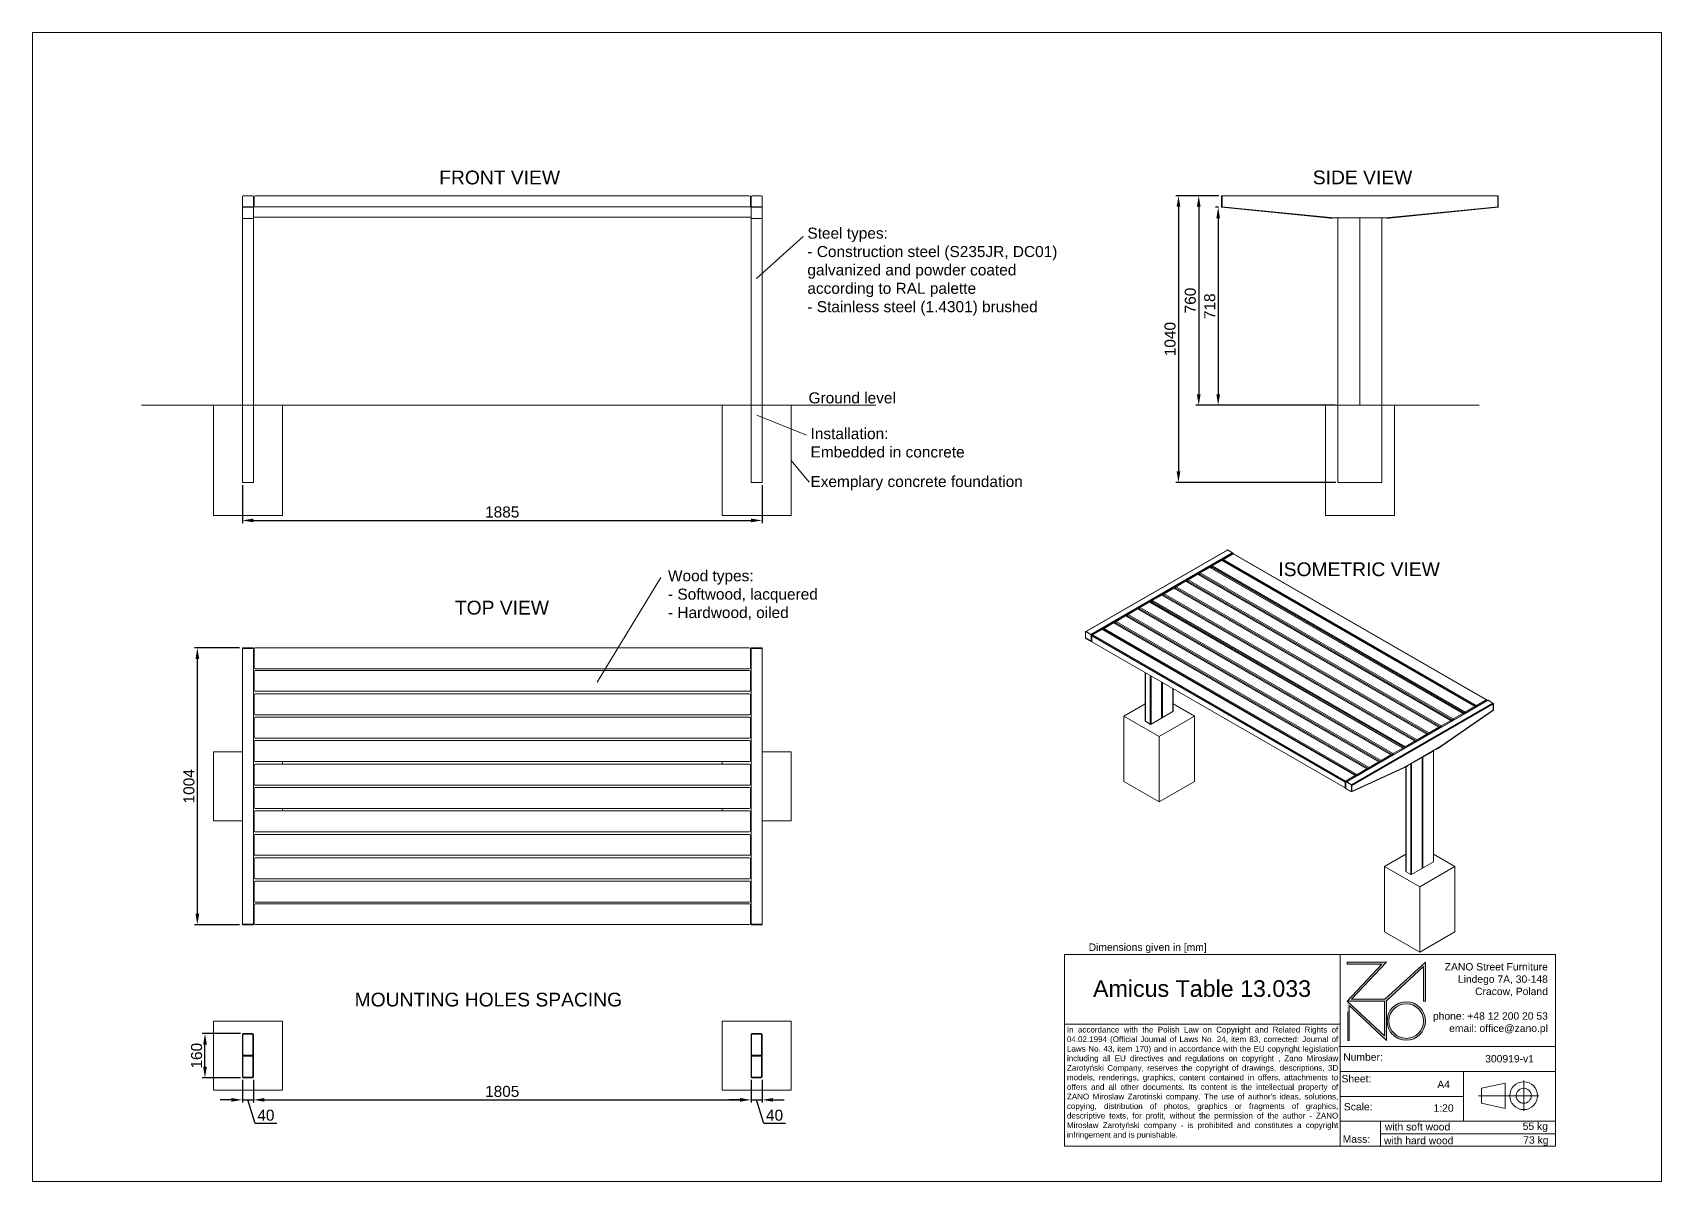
# Paper-space layout 'Layout1' of a CAD drawing. Header units: millimetres. Extents: x -15 to 281, y -7 to 201.
# The model-space entities are those that its viewports show. They can reach past a viewport. Long polylines and large blocks are cut down to what shows.
import ezdxf

# ---------------------------------------------------------------- set-up
doc = ezdxf.new("R2010")
doc.units = ezdxf.units.MM
doc.linetypes.add('HIDDEN', pattern=[1.905, 1.27, -0.635])
for name, color, linetype, lineweight in [('ZANO_O', 10, 'Continuous', 0), ('ZANO_R', 7, 'Continuous', 0), ('ZANO_R_przerywana', 7, 'HIDDEN', 0), ('ZANO_W', 1, 'Continuous', 0)]:
    doc.layers.add(name, color=color, linetype=linetype, lineweight=lineweight)
doc.layers.add('ZANO_P', color=7, linetype='Continuous', lineweight=0, true_color=0xffffff)
doc.styles.add('Arial', font='arial.ttf')
doc.styles.get("Standard").update_dxf_attribs({"font": 'ARIALUNI.TTF'})
doc.dimstyles.new('pl i ang', dxfattribs={"dimtxt": 50, "dimasz": 50, "dimexe": 1.25, "dimexo": 0.625, "dimgap": 10, "dimtad": 1, "dimtoh": 1, "dimtxsty": 'Standard', "dimcen": 2.5, "dimclrd": 1, "dimclre": 1, "dimclrt": 1, "dimadec": 0, "dimazin": 0, "dimtfac": 1, "dimtmove": 0, "dimatfit": 3, "dimfxl": 1, "dimarcsym": 1})

psp = doc.layouts.get("Layout1")

# ---------------------------------------------------------------- texts
at = {"layer": 'ZANO_O', "attachment_point": 1, "style": 'Arial'}
for s, insert, char_height, width in [('FRONT VIEW', (58.88, 176.19), 2.5, 27.6046), ('SIDE VIEW', (217.31, 176.2), 2.5, 22.2681), ('\\pxql;Steel types:\\P- Construction steel (S235JR, DC01)\\Pgalvanized and powder coated\\Paccording to RAL palette\\P- Stainless steel (1.4301) brushed', (125.65, 165.84), 2, 54.5279), ('Ground level', (125.86, 135.96), 2, 19.6442), ('\\pxql;Installation:\\PEmbedded in concrete', (126.22, 129.48), 2, 43.6982), ('\\pxql;Exemplary concrete foundation', (126.21, 120.79), 2, 40.9408), ('\\pxql;Wood types:\\P- Softwood, lacquered\\P- Hardwood, oiled', (100.37, 103.69), 2, 31.0602), ('ISOMETRIC VIEW', (211.06, 105.12), 2.5, 32.1424), ('TOP VIEW', (61.72, 98.16), 2.5, 24.0457), ('MOUNTING HOLES SPACING', (43.54, 27.06), 2.5, 51.246)]:
    psp.add_mtext(s, dxfattribs=dict(at, insert=insert, char_height=char_height, width=width))
at = {"layer": 'ZANO_R', "attachment_point": 1, "style": 'Arial'}
for s, insert, char_height, width in [('Dimensions given in [mm]', (176.66, 35.99), 1.3388, 1792.8014), ('\\pxqr;ZANO Street Furniture\\PLindego 7A, 30-148\\PCracow, Poland\\P\\Pphone: +48 12 200 20 53\\Pemail: office@zano.pl', (227.66, 32.43), 1.3388, 32.2827), ("\\pxqj;In accordance with the Polish Law on Copyright and Related Rights of 04.02.1994 (Official Journal of Laws No. 24, item 83, corrected: Journal of Laws No. 43, item 170) and in accordance with the EU copyright legislation including all EU directives and regulations on copyright , Zano Mirosław Zarotyński Company, reserves the copyright of drawings, descriptions, 3D models, renderings, graphics, content contained in offers, attachments to offers and all other documents. Its content is the intellectual property of ZANO Miroslaw Zarotinski company. The use of author's ideas, solutions, copying, distribution of photos, graphics or fragments of graphics, descriptive texts, for profit, without the permission of the author - ZANO Mirosław Zarotyński company - is prohibited and constitutes a copyright infringement and is punishable.", (172.72, 20.88), 1.04, 49.0591), ('Number:', (222.83, 16.06), 1.339, 254.3232), ('300919-v1', (248.58, 15.75), 1.339, 10.9473), ('Sheet:', (222.52, 12.13), 1.339, 254.3232), ('A4', (239.89, 11.1), 1.339, 254.3232), ('Scale:', (222.94, 7.05), 1.339, 254.3232), ('1:20', (239.21, 6.82), 1.339, 4.2023), ('with soft wood', (230.38, 3.41), 1.3388, 22.26), ('55 kg', (255.37, 3.51), 1.339, 5.8209), ('Mass:', (222.73, 1.18), 1.339, 254.3232), ('with hard wood', (230.23, 0.92), 1.3388, 23.7092), ('73 kg', (255.48, 1.01), 1.339, 5.8209)]:
    psp.add_mtext(s, dxfattribs=dict(at, insert=insert, char_height=char_height, width=width))
at = {"layer": 'ZANO_R', "color": 1, "insert": (177.46, 29.32), "char_height": 3.0126, "width": 44.3227, "attachment_point": 1, "style": 'Arial'}
psp.add_mtext('\\pxql;{\\C256;Amicus Table 13.033^I}', dxfattribs=at)

msp = doc.modelspace()

# ---------------------------------------------------------------- blocks, each defined once
blk = doc.blocks.new('*D404')
at = {"layer": 'ZANO_W', "color": 1, "lineweight": -2}
for p, q in [((146.4, 2744.6), (146.4, 2606.7)), ((2031.4, 2744.6), (2031.4, 2606.7)), ((186.4, 2616.7), (1991.4, 2616.7))]:
    blk.add_line(p, q, dxfattribs=at)
at = {"layer": 'ZANO_W', "color": 1}
for points in [[(186.4, 2623.4), (186.4, 2610.1), (146.4, 2616.7)], [(1991.4, 2610.1), (1991.4, 2623.4), (2031.4, 2616.7)]]:
    blk.add_solid(points, dxfattribs=at)
at = {"layer": 'ZANO_W', "color": 1, "insert": (1088.9, 2647.1), "char_height": 40, "attachment_point": 5, "style": 'Arial'}
blk.add_mtext('1885', dxfattribs=at)
blk = doc.blocks.new('*D405')
at = {"layer": 'ZANO_W', "color": 1, "lineweight": -2}
for p, q in [((3687.5, 3752.9), (3675.8, 3752.9)), ((3685.8, 3712.9), (3685.8, 3074.6)), ((4109.7, 3034.6), (3675.8, 3034.6))]:
    blk.add_line(p, q, dxfattribs=at)
at = {"layer": 'ZANO_W', "color": 1}
for points in [[(3692.4, 3712.9), (3679.1, 3712.9), (3685.8, 3752.9)], [(3679.1, 3074.6), (3692.4, 3074.6), (3685.8, 3034.6)]]:
    blk.add_solid(points, dxfattribs=at)
at = {"layer": 'ZANO_W', "color": 1, "insert": (3655.3, 3393.8), "char_height": 40, "attachment_point": 5, "rotation": 90, "style": 'Arial'}
blk.add_mtext('718', dxfattribs=at)
blk = doc.blocks.new('*D406')
at = {"layer": 'ZANO_W', "color": 1, "lineweight": -2}
for p, q in [((3687.7, 3794.6), (3605.2, 3794.6)), ((3615.2, 3754.6), (3615.2, 3074.6)), ((4064.7, 3034.6), (3605.2, 3034.6))]:
    blk.add_line(p, q, dxfattribs=at)
at = {"layer": 'ZANO_W', "color": 1}
for points in [[(3621.9, 3754.6), (3608.5, 3754.6), (3615.2, 3794.6)], [(3608.5, 3074.6), (3621.9, 3074.6), (3615.2, 3034.6)]]:
    blk.add_solid(points, dxfattribs=at)
at = {"layer": 'ZANO_W', "color": 1, "insert": (3584.8, 3414.6), "char_height": 40, "attachment_point": 5, "rotation": 90, "style": 'Arial'}
blk.add_mtext('760', dxfattribs=at)
blk = doc.blocks.new('*D407')
at = {"layer": 'ZANO_W', "color": 1, "lineweight": -2}
for p, q in [((3687.7, 3794.6), (3531.8, 3794.6)), ((3541.8, 3754.6), (3541.8, 2794.6)), ((4112.7, 2754.6), (3531.8, 2754.6))]:
    blk.add_line(p, q, dxfattribs=at)
at = {"layer": 'ZANO_W', "color": 1}
for points in [[(3548.5, 3754.6), (3535.1, 3754.6), (3541.8, 3794.6)], [(3535.1, 2794.6), (3548.5, 2794.6), (3541.8, 2754.6)]]:
    blk.add_solid(points, dxfattribs=at)
at = {"layer": 'ZANO_W', "color": 1, "insert": (3511.4, 3274.6), "char_height": 40, "attachment_point": 5, "rotation": 90, "style": 'Arial'}
blk.add_mtext('1040', dxfattribs=at)
blk = doc.blocks.new('*D408')
at = {"layer": 'ZANO_W', "color": 1, "lineweight": -2}
for p, q in [((136.4, 2154.5), (-26.9, 2154.5)), ((-16.9, 1190.1), (-16.9, 2114.5)), ((136.4, 1150.1), (-26.9, 1150.1))]:
    blk.add_line(p, q, dxfattribs=at)
at = {"layer": 'ZANO_W', "color": 1}
for points in [[(-10.2, 2114.5), (-23.6, 2114.5), (-16.9, 2154.5)], [(-23.6, 1190.1), (-10.2, 1190.1), (-16.9, 1150.1)]]:
    blk.add_solid(points, dxfattribs=at)
at = {"layer": 'ZANO_W', "color": 1, "insert": (-47.3, 1652.3), "char_height": 40, "attachment_point": 5, "rotation": 90, "style": 'Arial'}
blk.add_mtext('1004', dxfattribs=at)
blk = doc.blocks.new('*D409')
at = {"layer": 'ZANO_W', "color": 1, "lineweight": -2}
for p, q in [((139.4, 754.8), (0.8, 754.8)), ((10.8, 634.8), (10.8, 714.8)), ((139.4, 594.8), (0.8, 594.8))]:
    blk.add_line(p, q, dxfattribs=at)
at = {"layer": 'ZANO_W', "color": 1}
for points in [[(17.4, 714.8), (4.1, 714.8), (10.8, 754.8)], [(4.1, 634.8), (17.4, 634.8), (10.8, 594.8)]]:
    blk.add_solid(points, dxfattribs=at)
at = {"layer": 'ZANO_W', "color": 1, "insert": (-19.6, 674.8), "char_height": 40, "attachment_point": 5, "rotation": 90, "style": 'Arial'}
blk.add_mtext('160', dxfattribs=at)
blk = doc.blocks.new('*D410')
at = {"layer": 'ZANO_W', "color": 1, "lineweight": -2}
for p, q in [((146.4, 587.8), (146.4, 504.6)), ((186.4, 587.8), (186.4, 504.6)), ((106.4, 514.6), (66.4, 514.6)), ((146.4, 514.6), (186.4, 514.6)), ((192.3, 428.4), (166.4, 514.6)), ((226.4, 514.6), (266.4, 514.6)), ((271.1, 428.4), (192.3, 428.4))]:
    blk.add_line(p, q, dxfattribs=at)
at = {"layer": 'ZANO_W', "color": 1}
for points in [[(106.4, 508), (106.4, 521.3), (146.4, 514.6)], [(226.4, 521.3), (226.4, 508), (186.4, 514.6)]]:
    blk.add_solid(points, dxfattribs=at)
at = {"layer": 'ZANO_W', "color": 1, "insert": (231.7, 458.8), "char_height": 40, "attachment_point": 5, "style": 'Arial'}
blk.add_mtext('40', dxfattribs=at)
blk = doc.blocks.new('*D411')
at = {"layer": 'ZANO_W', "color": 1, "lineweight": -2}
for p, q in [((186.4, 587.8), (186.4, 504.6)), ((1991.4, 587.8), (1991.4, 504.6)), ((226.4, 514.6), (1951.4, 514.6))]:
    blk.add_line(p, q, dxfattribs=at)
at = {"layer": 'ZANO_W', "color": 1}
for points in [[(226.4, 521.3), (226.4, 508), (186.4, 514.6)], [(1951.4, 508), (1951.4, 521.3), (1991.4, 514.6)]]:
    blk.add_solid(points, dxfattribs=at)
at = {"layer": 'ZANO_W', "color": 1, "insert": (1088.9, 545.1), "char_height": 40, "attachment_point": 5, "style": 'Arial'}
blk.add_mtext('1805', dxfattribs=at)
blk = doc.blocks.new('*D412')
at = {"layer": 'ZANO_W', "color": 1, "lineweight": -2}
for p, q in [((1991.4, 587.7), (1991.4, 504.6)), ((2031.4, 587.7), (2031.4, 504.6)), ((1951.4, 514.6), (1911.4, 514.6)), ((1991.4, 514.6), (2031.4, 514.6)), ((2037.3, 428.4), (2011.4, 514.6)), ((2071.4, 514.6), (2111.4, 514.6)), ((2116.1, 428.4), (2037.3, 428.4))]:
    blk.add_line(p, q, dxfattribs=at)
at = {"layer": 'ZANO_W', "color": 1}
for points in [[(1951.4, 508), (1951.4, 521.3), (1991.4, 514.6)], [(2071.4, 521.3), (2071.4, 508), (2031.4, 514.6)]]:
    blk.add_solid(points, dxfattribs=at)
at = {"layer": 'ZANO_W', "color": 1, "insert": (2076.7, 458.8), "char_height": 40, "attachment_point": 5, "style": 'Arial'}
blk.add_mtext('40', dxfattribs=at)

# ---------------------------------------------------------------- dimensions: what is measured, and where the dimension line sits
at = {"layer": 'ZANO_W'}
for base, p1, p2, picture, middle in [((3541.8, 2754.6), (3697.7, 3794.6), (4122.7, 2754.6), '*D407', (3511.4, 3274.6)), ((3615.2, 3034.6), (3697.7, 3794.6), (4074.7, 3034.6), '*D406', (3584.8, 3414.6)), ((3685.8, 3034.6), (3697.5, 3752.9), (4119.7, 3034.6), '*D405', (3655.3, 3393.8)), ((-16.9, 2154.5), (146.4, 1150.1), (146.4, 2154.5), '*D408', (-47.3, 1652.3)), ((10.8, 754.8), (149.4, 594.8), (149.4, 754.8), '*D409', (-19.6, 674.8))]:
    dim = msp.add_linear_dim(base=base, p1=p1, p2=p2, angle=90, dimstyle='pl i ang', override={"dimtxt": 40, "dimasz": 40, "dimexe": 10, "dimexo": 10, "dimtoh": 0, "dimdec": 0, "dimtxsty": 'Arial', "dimtdec": 0, "dimtmove": 1}, dxfattribs=at)
    dim.commit()
    dim.dimension.update_dxf_attribs({"geometry": picture, "text_midpoint": middle})
for base, p1, p2, picture, middle in [((2031.4, 2616.7), (146.4, 2754.6), (2031.4, 2754.6), '*D404', (1088.9, 2647.1)), ((186.4, 514.6), (146.4, 597.8), (186.4, 597.8), '*D410', (202.3, 458.8)), ((1991.4, 514.6), (186.4, 597.8), (1991.4, 597.8), '*D411', (1088.9, 545.1)), ((2031.4, 514.6), (1991.4, 597.7), (2031.4, 597.7), '*D412', (2047.3, 458.8))]:
    dim = msp.add_linear_dim(base=base, p1=p1, p2=p2, dimstyle='pl i ang', override={"dimtxt": 40, "dimasz": 40, "dimexe": 10, "dimexo": 10, "dimtoh": 0, "dimdec": 0, "dimtxsty": 'Arial', "dimtdec": 0, "dimtmove": 1}, dxfattribs=at)
    dim.commit()
    dim.dimension.update_dxf_attribs({"geometry": picture, "text_midpoint": middle})

# ---------------------------------------------------------------- linework, layer by layer
at = {"layer": 'ZANO_R'}
for p, q in [((146.4, 3791.6), (146.4, 3754.9)), ((183.4, 3794.6), (149.4, 3794.6)), ((186.4, 3754.9), (186.4, 3791.6)), ((188.9, 3754.6), (188.9, 3790.6)), ((192.9, 3794.6), (1984.9, 3794.6)), ((1988.9, 3790.6), (1988.9, 3754.6)), ((1991.4, 3754.9), (1991.4, 3791.6)), ((1994.4, 3794.6), (2028.4, 3794.6)), ((2031.4, 3791.6), (2031.4, 3754.9)), ((3697.7, 3794.6), (3697.7, 3791.6)), ((3697.7, 3794.6), (3699.7, 3794.6)), ((3697.7, 3791.6), (3697.7, 3754.9)), ((3699.7, 3794.6), (3699.7, 3791.6)), ((4699.7, 3794.6), (3699.7, 3794.6)), ((3699.7, 3791.6), (3699.7, 3754.9)), ((3699.7, 3791.6), (3699.7, 3754.6)), ((4699.7, 3794.6), (4699.7, 3791.6)), ((4699.7, 3794.6), (4701.7, 3794.6)), ((4699.7, 3791.6), (4699.7, 3754.9)), ((4699.7, 3791.6), (4699.7, 3754.6)), ((4701.7, 3794.6), (4701.7, 3791.6)), ((4701.7, 3791.6), (4701.7, 3754.9)), ((146.4, 3754.9), (186.4, 3754.9)), ((146.4, 3754.9), (146.4, 3754.8)), ((146.4, 3752.9), (146.4, 3754.8)), ((186.4, 3754.8), (146.4, 3754.8)), ((186.4, 3752.9), (146.4, 3752.9)), ((146.4, 3752.9), (146.4, 3713.3)), ((148.4, 3754.9), (148.4, 3754.8)), ((184.4, 3754.8), (184.4, 3754.9)), ((188.9, 3756.6), (186.4, 3756.6)), ((186.4, 3754.8), (186.4, 3754.9)), ((186.4, 3752.9), (186.4, 3754.8)), ((186.4, 3713.3), (186.4, 3752.9)), ((192.9, 3754.6), (188.9, 3754.6)), ((192.9, 3754.6), (1984.9, 3754.6)), ((1988.9, 3754.6), (1984.9, 3754.6)), ((1991.4, 3756.6), (1988.9, 3756.6)), ((2031.4, 3754.9), (1991.4, 3754.9)), ((1991.4, 3754.8), (1991.4, 3754.9)), ((1991.4, 3752.9), (1991.4, 3754.8)), ((2031.4, 3754.8), (1991.4, 3754.8)), ((2031.4, 3752.9), (1991.4, 3752.9)), ((1991.4, 3752.9), (1991.4, 3713.3)), ((1993.4, 3754.8), (1993.4, 3754.9)), ((2029.4, 3754.9), (2029.4, 3754.8)), ((2031.4, 3754.9), (2031.4, 3754.8)), ((2031.4, 3752.9), (2031.4, 3754.8)), ((2031.4, 3713.3), (2031.4, 3752.9)), ((3697.5, 3752.9), (3697.7, 3754.8)), ((4093.5, 3713.3), (3697.5, 3752.9)), ((3697.7, 3754.8), (3697.7, 3754.9)), ((3697.7, 3754.9), (3699.7, 3754.9)), ((4093.7, 3715.2), (3697.7, 3754.8)), ((3699.7, 3754.6), (4069.7, 3717.6)), ((4701.7, 3754.8), (4305.7, 3715.2)), ((4701.9, 3752.9), (4305.9, 3713.3)), ((4329.7, 3717.6), (4699.7, 3754.6)), ((4699.7, 3754.9), (4701.7, 3754.9)), ((4701.7, 3754.9), (4701.7, 3754.8)), ((4701.9, 3752.9), (4701.7, 3754.8)), ((146.4, 3034.6), (146.4, 3713.3)), ((152.4, 3712.7), (180.4, 3712.7)), ((1991.4, 3716.6), (186.4, 3716.6)), ((186.4, 3034.6), (186.4, 3713.3)), ((1991.4, 3034.6), (1991.4, 3713.3)), ((1997.4, 3712.7), (2025.4, 3712.7)), ((2031.4, 3034.6), (2031.4, 3713.3)), ((4099.7, 3714.6), (4099.5, 3712.7)), ((4119.7, 3714.6), (4099.7, 3714.6)), ((4119.7, 3034.6), (4119.7, 3714.6)), ((4119.7, 3714.6), (4122.7, 3714.6)), ((4196.7, 3714.6), (4122.7, 3714.6)), ((4196.7, 3714.6), (4199.7, 3714.6)), ((4199.7, 3034.6), (4199.7, 3714.6)), ((4199.7, 3714.6), (4202.7, 3714.6)), ((4276.7, 3714.6), (4202.7, 3714.6)), ((4276.7, 3714.6), (4279.7, 3714.6)), ((4299.7, 3714.6), (4279.7, 3714.6)), ((4279.7, 3034.6), (4279.7, 3714.6)), ((4299.9, 3712.7), (4299.7, 3714.6)), ((-219.6, 3034.6), (2444, 3034.6)), ((2387.8, 3034.6), (-210, 3034.6)), ((41.4, 3034.6), (291.4, 3034.6)), ((291.4, 3034.6), (41.4, 3034.6)), ((146.4, 3034.6), (149.4, 3034.6)), ((149.4, 3034.6), (146.4, 3034.6)), ((149.4, 3034.6), (183.4, 3034.6)), ((183.4, 3034.6), (186.4, 3034.6)), ((186.4, 3034.6), (183.4, 3034.6)), ((1886.4, 3034.6), (2136.4, 3034.6)), ((2136.4, 3034.6), (1886.4, 3034.6)), ((1991.4, 3034.6), (1994.4, 3034.6)), ((1994.4, 3034.6), (1991.4, 3034.6)), ((1994.4, 3034.6), (2028.4, 3034.6)), ((2028.4, 3034.6), (2031.4, 3034.6)), ((2031.4, 3034.6), (2028.4, 3034.6)), ((4632.8, 3034.6), (3639.9, 3034.6)), ((4074.7, 3034.6), (4324.7, 3034.6)), ((4324.7, 3034.6), (4074.7, 3034.6)), ((4119.7, 3034.6), (4122.7, 3034.6)), ((4122.7, 3034.6), (4119.7, 3034.6)), ((4122.7, 3034.6), (4276.7, 3034.6)), ((4276.7, 3034.6), (4279.7, 3034.6)), ((4279.7, 3034.6), (4276.7, 3034.6)), ((3717.9, 2509.3), (3205.6, 2213.6)), ((3206.7, 2213.5), (3719, 2509.2)), ((3224.1, 2203.4), (3736.4, 2499.1)), ((3225.7, 2200.7), (3737.9, 2496.5)), ((3738.8, 2495.9), (3703.9, 2475.8)), ((3740.2, 2495.7), (3705.4, 2475.6)), ((3718.9, 2509.9), (3717.9, 2509.3)), ((3720, 2509.8), (3719, 2509.2)), ((3736.4, 2499.1), (3719, 2509.2)), ((3737.4, 2499.7), (3720, 2509.8)), ((3737.4, 2499.7), (3736.4, 2499.1)), ((3738.9, 2497.1), (3737.9, 2496.5)), ((3737.9, 2495.4), (3737.9, 2496.5)), ((3738.9, 2496), (3738.9, 2497.1)), ((4658.2, 1965.8), (3740.2, 2495.7)), ((4659.6, 1965.9), (3741.7, 2495.9)), ((3617.2, 2424), (3617.2, 2419)), ((4536, 1892.9), (3618, 2422.8)), ((3618, 2422.8), (3618, 2418.5)), ((3653.5, 2446.6), (3618.6, 2426.5)), ((3654.9, 2446.5), (3620.1, 2426.4)), ((3620.1, 2426.4), (4538, 1896.5)), ((4572.9, 1916.6), (3654.9, 2446.5)), ((4574.3, 1916.7), (3656.4, 2446.6)), ((3660.7, 2449.1), (3660.7, 2444.1)), ((4579.5, 1918), (3661.6, 2448)), ((3661.6, 2448), (3661.6, 2443.6)), ((3697, 2471.8), (3662.2, 2451.7)), ((3698.5, 2471.6), (3663.6, 2451.5)), ((3663.6, 2451.5), (4581.6, 1921.6)), ((4616.4, 1941.7), (3698.5, 2471.6)), ((4617.9, 1941.8), (3699.9, 2471.8)), ((3702.5, 2473.2), (3702.5, 2470.3)), ((4621.3, 1942.1), (3703.3, 2472.1)), ((3703.3, 2472.1), (3703.3, 2469.8)), ((3705.4, 2475.6), (4623.3, 1945.7)), ((3522.9, 2371.2), (3488, 2351.1)), ((3524.3, 2371.1), (3489.5, 2351)), ((4442.3, 1841.2), (3524.3, 2371.1)), ((4443.7, 1841.3), (3525.8, 2371.2)), ((3530.1, 2373.7), (3530.1, 2368.7)), ((4448.9, 1842.6), (3531, 2372.6)), ((3531, 2372.6), (3531, 2368.2)), ((3566.4, 2396.4), (3531.6, 2376.2)), ((3567.8, 2396.2), (3533, 2376.1)), ((3533, 2376.1), (4451, 1846.2)), ((4485.8, 1866.3), (3567.8, 2396.2)), ((4487.2, 1866.4), (3569.3, 2396.4)), ((3573.7, 2398.9), (3573.7, 2393.8)), ((4492.5, 1867.8), (3574.5, 2397.7)), ((3574.5, 2397.7), (3574.5, 2393.3)), ((3609.9, 2421.5), (3575.1, 2401.4)), ((3611.4, 2421.3), (3576.6, 2401.2)), ((3576.6, 2401.2), (4494.5, 1871.3)), ((4529.3, 1891.4), (3611.4, 2421.3)), ((4530.8, 1891.6), (3612.8, 2421.5)), ((3435.8, 2320.9), (3400.9, 2300.8)), ((3437.2, 2320.8), (3402.4, 2300.7)), ((4355.2, 1790.9), (3437.2, 2320.8)), ((4356.6, 1791), (3438.7, 2320.9)), ((3443, 2323.5), (3443, 2318.4)), ((4361.8, 1792.4), (3443.9, 2322.3)), ((3443.9, 2322.3), (3443.9, 2317.9)), ((3479.3, 2346.1), (3444.5, 2326)), ((3480.8, 2345.9), (3445.9, 2325.8)), ((3445.9, 2325.8), (4363.9, 1795.9)), ((4398.7, 1816), (3480.8, 2345.9)), ((4400.2, 1816.2), (3482.2, 2346.1)), ((3486.6, 2348.6), (3486.6, 2343.6)), ((4405.4, 1817.5), (3487.4, 2347.4)), ((3487.4, 2347.4), (3487.4, 2343.1)), ((3489.5, 2351), (4407.4, 1821)), ((3305.2, 2245.5), (3270.3, 2225.4)), ((3306.6, 2245.4), (3271.8, 2225.3)), ((4224.5, 1715.5), (3306.6, 2245.4)), ((4226, 1715.6), (3308, 2245.5)), ((3312.4, 2248.1), (3312.4, 2243)), ((4231.2, 1717), (3313.3, 2246.9)), ((3313.3, 2246.9), (3313.3, 2242.5)), ((3348.7, 2270.7), (3313.9, 2250.6)), ((3350.1, 2270.5), (3315.3, 2250.4)), ((3315.3, 2250.4), (4233.3, 1720.5)), ((4268.1, 1740.6), (3350.1, 2270.5)), ((4269.5, 1740.8), (3351.6, 2270.7)), ((3356, 2273.2), (3356, 2268.2)), ((4274.7, 1742.1), (3356.8, 2272)), ((3356.8, 2272), (3356.8, 2267.7)), ((3392.2, 2295.8), (3357.4, 2275.7)), ((3393.7, 2295.7), (3358.8, 2275.6)), ((3358.8, 2275.6), (4276.8, 1745.6)), ((4311.6, 1765.8), (3393.7, 2295.7)), ((4313.1, 1765.9), (3395.1, 2295.8)), ((3399.5, 2298.3), (3399.5, 2293.3)), ((4318.3, 1767.2), (3400.3, 2297.1)), ((3400.3, 2297.1), (3400.3, 2292.8)), ((3402.4, 2300.7), (4320.3, 1770.8)), ((3204, 2189), (3204.2, 2190.2)), ((3224.5, 2177.2), (3204, 2189)), ((3204.1, 2212), (3204.1, 2190.3)), ((3204.1, 2190.3), (3224.6, 2178.4)), ((3224.6, 2178.4), (3204.2, 2190.2)), ((3204.2, 2190.2), (3204.2, 2190.2)), ((3205.6, 2213.6), (3204.6, 2213)), ((3206.7, 2213.5), (3205.7, 2212.9)), ((3223.1, 2202.8), (3205.7, 2212.9)), ((3224.1, 2203.4), (3206.7, 2213.5)), ((3224.1, 2203.4), (3223.1, 2202.8)), ((3225.7, 2200.7), (3224.6, 2200.2)), ((3224.6, 2178.4), (3224.6, 2200.2)), ((3225.7, 2179), (3225.7, 2200.7)), ((3225.7, 2178.9), (3225.7, 2200.7)), ((3227.1, 2198.8), (3227.1, 2177.5)), ((4145.9, 1667.7), (3228, 2197.6)), ((3228, 2197.6), (3228, 2176.3)), ((3263.4, 2221.4), (3228.6, 2201.3)), ((3264.9, 2221.3), (3230, 2201.2)), ((3230, 2201.2), (4148, 1671.3)), ((4182.8, 1691.4), (3264.9, 2221.3)), ((4184.2, 1691.5), (3266.3, 2221.4)), ((3268.9, 2222.9), (3268.9, 2220)), ((4187.7, 1691.8), (3269.7, 2221.7)), ((3269.7, 2221.7), (3269.7, 2219.5)), ((3271.8, 2225.3), (4189.7, 1695.4)), ((146.4, 2154.5), (186.4, 2154.5)), ((146.4, 2154.5), (146.4, 2154.3)), ((146.4, 2154.3), (146.4, 2152.3)), ((149.4, 2154.3), (146.4, 2154.3)), ((149.4, 2152.3), (146.4, 2152.3)), ((146.4, 1152.3), (146.4, 2152.3)), ((183.4, 2154.3), (149.4, 2154.3)), ((183.4, 2152.3), (149.4, 2152.3)), ((186.4, 2154.3), (183.4, 2154.3)), ((186.4, 2152.3), (183.4, 2152.3)), ((186.4, 2154.5), (186.4, 2154.3)), ((186.4, 2154.3), (186.4, 2152.3)), ((186.4, 1152.3), (186.4, 2152.3)), ((188.9, 2082.3), (188.9, 2150.3)), ((192.9, 2154.3), (1984.9, 2154.3)), ((1988.9, 2150.3), (1988.9, 2082.3)), ((1991.4, 2154.5), (2031.4, 2154.5)), ((1991.4, 2154.5), (1991.4, 2154.3)), ((1991.4, 2152.3), (1991.4, 2154.3)), ((1991.4, 2154.3), (1994.4, 2154.3)), ((1991.4, 2152.3), (1994.4, 2152.3)), ((1991.4, 2152.3), (1991.4, 1152.3)), ((1994.4, 2154.3), (2028.4, 2154.3)), ((1994.4, 2152.3), (2028.4, 2152.3)), ((2028.4, 2154.3), (2031.4, 2154.3)), ((2028.4, 2152.3), (2031.4, 2152.3)), ((2031.4, 2154.5), (2031.4, 2154.3)), ((2031.4, 2152.3), (2031.4, 2154.3)), ((2031.4, 2152.3), (2031.4, 1152.3)), ((3224.5, 2177.2), (3224.6, 2178.4)), ((3227.1, 2178.3), (3224.5, 2177.2)), ((3227.1, 2179.5), (3224.6, 2178.4)), ((3225.7, 2179), (3224.6, 2178.4)), ((3225.7, 2178.9), (3225.5, 2178.9)), ((3227.1, 2179.5), (3225.7, 2178.9)), ((3228, 2176.3), (4145.9, 1646.4)), ((188.9, 2000.8), (188.9, 2068.8)), ((1984.9, 2078.3), (192.9, 2078.3)), ((192.9, 2072.8), (1984.9, 2072.8)), ((1988.9, 2068.8), (1988.9, 2000.8)), ((3421.2, 2064.8), (3421.2, 1889)), ((3421.9, 1888.1), (3421.9, 2064.4)), ((3439.3, 1878), (3439.3, 2054.4)), ((3442.3, 1878), (3442.3, 2052.6)), ((3480.3, 1899.9), (3480.3, 2030.7)), ((3480.9, 1900.3), (3480.9, 2030.3)), ((3483.3, 1901.7), (3483.3, 2028.9)), ((188.9, 1915.8), (188.9, 1983.8)), ((1984.9, 1996.8), (192.9, 1996.8)), ((192.9, 1987.8), (1984.9, 1987.8)), ((1988.9, 1983.8), (1988.9, 1915.8)), ((3521.2, 1923.6), (3521.2, 2007)), ((3521.9, 1924.5), (3521.9, 2006.7)), ((4663, 1963.7), (4150.7, 1668)), ((4664.1, 1963.6), (4151.8, 1667.9)), ((4681.5, 1953.5), (4169.2, 1657.8)), ((4683, 1950.9), (4170.8, 1655.2)), ((4623.3, 1945.7), (4658.2, 1965.8)), ((4660.2, 1962.3), (4625.4, 1942.1)), ((4660.2, 1962.1), (4660.2, 1962.3)), ((4661.1, 1962.6), (4661.1, 1963.4)), ((4664, 1964.3), (4663, 1963.7)), ((4664.1, 1963.6), (4665.1, 1964.2)), ((4664.1, 1963.6), (4681.5, 1953.5)), ((4665.1, 1964.2), (4682.5, 1954.1)), ((4681.5, 1953.5), (4682.5, 1954.1)), ((4683, 1950.9), (4684, 1951.5)), ((4683, 1950.9), (4683, 1929.2)), ((4683, 1950.9), (4683, 1929)), ((4684, 1951.5), (4684, 1929.7)), ((188.9, 1830.8), (188.9, 1898.8)), ((1984.9, 1911.8), (192.9, 1911.8)), ((192.9, 1902.8), (1984.9, 1902.8)), ((1988.9, 1898.8), (1988.9, 1830.8)), ((3442.3, 1878), (3521.2, 1923.6)), ((4684, 1929.7), (4481.2, 1789.2)), ((4684.1, 1928.6), (4481.3, 1788)), ((4493.5, 1797.7), (4683, 1929)), ((4494.5, 1871.3), (4529.3, 1891.4)), ((4536, 1890.4), (4536, 1892.9)), ((4538, 1896.5), (4572.9, 1916.6)), ((4574.9, 1913), (4540.1, 1892.9)), ((4540.1, 1892.9), (4540.1, 1892.8)), ((4574.9, 1912.9), (4574.9, 1913)), ((4575.8, 1913.4), (4575.8, 1914.2)), ((4579.5, 1915.5), (4579.5, 1918)), ((4581.6, 1921.6), (4616.4, 1941.7)), ((4618.5, 1938.2), (4583.6, 1918)), ((4583.6, 1918), (4583.6, 1917.9)), ((4618.5, 1938), (4618.5, 1938.2)), ((4619.3, 1938.5), (4619.3, 1939.3)), ((4621.3, 1939.6), (4621.3, 1942.1)), ((4625.4, 1942.1), (4625.4, 1942)), ((4683, 1929.2), (4684, 1929.7)), ((4684, 1929.7), (4684, 1929.7)), ((4684.1, 1928.6), (4684, 1929.7)), ((3421.9, 1888.1), (3439.3, 1878)), ((4407.4, 1821), (4442.3, 1841.2)), ((4444.3, 1837.6), (4409.5, 1817.5)), ((4444.3, 1837.5), (4444.3, 1837.6)), ((4445.1, 1837.9), (4445.1, 1838.8)), ((4448.9, 1840.1), (4448.9, 1842.6)), ((4451, 1846.2), (4485.8, 1866.3)), ((4487.8, 1862.7), (4453, 1842.6)), ((4453, 1842.6), (4453, 1842.5)), ((4487.8, 1862.6), (4487.8, 1862.7)), ((4488.7, 1863.1), (4488.7, 1863.9)), ((4492.5, 1865.3), (4492.5, 1867.8)), ((4531.4, 1887.9), (4496.6, 1867.8)), ((4496.6, 1867.8), (4496.6, 1867.6)), ((4531.4, 1887.7), (4531.4, 1887.9)), ((4532.2, 1888.2), (4532.2, 1889.1)), ((188.9, 1777.3), (186.4, 1777.3)), ((188.9, 1745.8), (188.9, 1813.8)), ((1984.9, 1826.8), (192.9, 1826.8)), ((192.9, 1817.8), (1984.9, 1817.8)), ((1988.9, 1813.8), (1988.9, 1745.8)), ((1991.4, 1777.3), (1988.9, 1777.3)), ((4320.3, 1770.8), (4355.2, 1790.9)), ((4357.2, 1787.3), (4322.4, 1767.2)), ((4357.2, 1787.2), (4357.2, 1787.3)), ((4358.1, 1787.7), (4358.1, 1788.5)), ((4493.5, 1797.7), (4360.3, 1720.8)), ((4361.8, 1789.8), (4361.8, 1792.4)), ((4363.9, 1795.9), (4398.7, 1816)), ((4400.8, 1812.5), (4365.9, 1792.4)), ((4365.9, 1792.4), (4365.9, 1792.2)), ((4370.7, 1726.1), (4482.2, 1790.4)), ((4400.8, 1812.3), (4400.8, 1812.5)), ((4401.6, 1812.8), (4401.6, 1813.7)), ((4405.4, 1815), (4405.4, 1817.5)), ((4409.5, 1817.5), (4409.5, 1817.3)), ((4466.3, 1780.2), (4428.4, 1758.3)), ((4466.3, 1378), (4466.3, 1780.2)), ((4467, 1378.9), (4467, 1781.1)), ((4481.2, 1789.2), (4481.3, 1788)), ((188.9, 1660.8), (188.9, 1728.8)), ((1984.9, 1741.8), (192.9, 1741.8)), ((192.9, 1732.8), (1984.9, 1732.8)), ((291.4, 1732.8), (291.4, 1741.8)), ((1886.4, 1741.8), (1886.4, 1732.8)), ((1988.9, 1728.8), (1988.9, 1660.8)), ((4372.5, 1725.2), (4169.6, 1631.6)), ((4372.6, 1726.5), (4169.7, 1632.8)), ((4170.8, 1633.3), (4360.3, 1720.8)), ((4189.7, 1695.4), (4224.5, 1715.5)), ((4231.2, 1714.4), (4231.2, 1717)), ((4233.3, 1720.5), (4268.1, 1740.6)), ((4270.1, 1737.1), (4235.3, 1717)), ((4235.3, 1717), (4235.3, 1716.8)), ((4270.1, 1736.9), (4270.1, 1737.1)), ((4271, 1737.4), (4271, 1738.2)), ((4274.7, 1739.6), (4274.7, 1742.1)), ((4276.8, 1745.6), (4311.6, 1765.8)), ((4313.7, 1762.2), (4278.8, 1742.1)), ((4278.8, 1742.1), (4278.8, 1741.9)), ((4313.7, 1762), (4313.7, 1762.2)), ((4314.5, 1762.5), (4314.5, 1763.4)), ((4318.3, 1764.7), (4318.3, 1767.2)), ((4322.4, 1767.2), (4322.4, 1767.1)), ((4366.3, 1722.4), (4366.3, 1343.4)), ((4367, 1342.5), (4367, 1722.7)), ((4372.5, 1725.2), (4372.6, 1726.5)), ((4373.8, 1726.7), (4373.9, 1727.9)), ((4384.4, 1332.5), (4384.4, 1734)), ((4425.3, 1756.6), (4387.4, 1734.7)), ((4387.4, 1332.5), (4387.4, 1734.7)), ((4425.3, 1354.3), (4425.3, 1756.6)), ((4426, 1354.7), (4426, 1757.5)), ((4428.4, 1356.1), (4428.4, 1758.3)), ((188.9, 1692.3), (186.4, 1692.3)), ((1984.9, 1656.8), (192.9, 1656.8)), ((1991.4, 1692.3), (1988.9, 1692.3)), ((4145.9, 1646.4), (4145.9, 1667.7)), ((4148, 1671.3), (4182.8, 1691.4)), ((4149.2, 1644.7), (4149.2, 1666.4)), ((4150.7, 1668), (4149.7, 1667.4)), ((4184.8, 1687.8), (4150, 1667.7)), ((4150, 1667.7), (4150, 1667.6)), ((4150.8, 1667.3), (4151.8, 1667.9)), ((4150.8, 1667.3), (4168.2, 1657.2)), ((4151.8, 1667.9), (4169.2, 1657.8)), ((4168.2, 1657.2), (4169.2, 1657.8)), ((4169.7, 1654.6), (4170.8, 1655.2)), ((4169.7, 1654.6), (4169.7, 1632.9)), ((4170.8, 1655.2), (4170.8, 1633.4)), ((4170.8, 1655.2), (4170.8, 1633.3)), ((4184.8, 1687.7), (4184.8, 1687.8)), ((4185.7, 1688.2), (4185.7, 1689)), ((4187.7, 1689.3), (4187.7, 1691.8)), ((4226.6, 1711.9), (4191.8, 1691.8)), ((4191.8, 1691.8), (4191.8, 1691.7)), ((4226.6, 1711.8), (4226.6, 1711.9)), ((4227.4, 1712.3), (4227.4, 1713.1)), ((188.9, 1612.3), (186.4, 1612.3)), ((188.9, 1575.8), (188.9, 1643.8)), ((192.9, 1647.8), (1984.9, 1647.8)), ((1988.9, 1643.8), (1988.9, 1575.8)), ((1991.4, 1612.3), (1988.9, 1612.3)), ((4149.1, 1643.4), (4149.2, 1644.6)), ((4169.6, 1631.6), (4149.1, 1643.4)), ((4169.7, 1632.9), (4149.2, 1644.7)), ((4169.7, 1632.8), (4149.2, 1644.6)), ((4149.2, 1644.6), (4149.3, 1644.6)), ((4169.6, 1631.6), (4169.7, 1632.8)), ((4169.7, 1632.9), (4170.8, 1633.4)), ((4170.6, 1633.4), (4170.8, 1633.3)), ((188.9, 1490.8), (188.9, 1558.8)), ((1984.9, 1571.8), (192.9, 1571.8)), ((192.9, 1562.8), (1984.9, 1562.8)), ((291.4, 1562.8), (291.4, 1571.8)), ((1886.4, 1571.8), (1886.4, 1562.8)), ((1988.9, 1558.8), (1988.9, 1490.8)), ((186.4, 1527.3), (188.9, 1527.3)), ((1984.9, 1486.8), (192.9, 1486.8)), ((192.9, 1477.8), (1984.9, 1477.8)), ((1988.9, 1527.3), (1991.4, 1527.3)), ((188.9, 1405.8), (188.9, 1473.8)), ((1988.9, 1473.8), (1988.9, 1405.8)), ((188.9, 1320.8), (188.9, 1388.8)), ((1984.9, 1401.8), (192.9, 1401.8)), ((192.9, 1392.8), (1984.9, 1392.8)), ((1988.9, 1388.8), (1988.9, 1320.8)), ((4387.4, 1332.5), (4466.3, 1378)), ((188.9, 1235.8), (188.9, 1303.8)), ((1984.9, 1316.8), (192.9, 1316.8)), ((192.9, 1307.8), (1984.9, 1307.8)), ((1988.9, 1303.8), (1988.9, 1235.8)), ((4367, 1342.5), (4384.4, 1332.5)), ((188.9, 1154.3), (188.9, 1222.3)), ((1984.9, 1231.8), (192.9, 1231.8)), ((192.9, 1226.3), (1984.9, 1226.3)), ((1988.9, 1222.3), (1988.9, 1154.3)), ((146.4, 1152.3), (146.4, 1150.3)), ((149.4, 1152.3), (146.4, 1152.3)), ((146.4, 1150.1), (146.4, 1150.3)), ((149.4, 1150.3), (146.4, 1150.3)), ((186.4, 1150.1), (146.4, 1150.1)), ((183.4, 1152.3), (149.4, 1152.3)), ((183.4, 1150.3), (149.4, 1150.3)), ((186.4, 1152.3), (183.4, 1152.3)), ((186.4, 1150.3), (183.4, 1150.3)), ((186.4, 1152.3), (186.4, 1150.3)), ((186.4, 1150.1), (186.4, 1150.3)), ((1984.9, 1150.3), (192.9, 1150.3)), ((1991.4, 1150.3), (1991.4, 1152.3)), ((1991.4, 1152.3), (1994.4, 1152.3)), ((1991.4, 1150.1), (1991.4, 1150.3)), ((1991.4, 1150.3), (1994.4, 1150.3)), ((2031.4, 1150.1), (1991.4, 1150.1)), ((1994.4, 1152.3), (2028.4, 1152.3)), ((1994.4, 1150.3), (2028.4, 1150.3)), ((2028.4, 1152.3), (2031.4, 1152.3)), ((2028.4, 1150.3), (2031.4, 1150.3)), ((2031.4, 1150.3), (2031.4, 1152.3)), ((2031.4, 1150.1), (2031.4, 1150.3)), ((146.4, 751.8), (146.4, 597.8)), ((146.4, 677.8), (146.4, 751.8)), ((148.4, 677.8), (148.4, 751.8)), ((183.4, 754.8), (149.4, 754.8)), ((149.4, 754.8), (183.4, 754.8)), ((149.4, 752.8), (183.4, 752.8)), ((184.4, 751.8), (184.4, 677.8)), ((186.4, 597.8), (186.4, 751.8)), ((186.4, 751.8), (186.4, 677.8)), ((1991.4, 751.8), (1991.4, 597.8)), ((1991.4, 677.8), (1991.4, 751.8)), ((1993.4, 677.8), (1993.4, 751.8)), ((2028.4, 754.8), (1994.4, 754.8)), ((1994.4, 754.8), (2028.4, 754.8)), ((1994.4, 752.8), (2028.4, 752.8)), ((2029.4, 751.8), (2029.4, 677.8)), ((2031.4, 597.8), (2031.4, 751.8)), ((2031.4, 751.8), (2031.4, 677.8)), ((146.4, 597.8), (146.4, 671.8)), ((148.4, 597.8), (148.4, 671.8)), ((183.4, 676.8), (149.4, 676.8)), ((149.4, 674.8), (183.4, 674.8)), ((149.4, 672.8), (183.4, 672.8)), ((184.4, 671.8), (184.4, 597.8)), ((186.4, 671.8), (186.4, 597.8)), ((1991.4, 597.8), (1991.4, 671.8)), ((1993.4, 597.8), (1993.4, 671.8)), ((2028.4, 676.8), (1994.4, 676.8)), ((2028.4, 674.8), (1994.4, 674.8)), ((1994.4, 672.8), (2028.4, 672.8)), ((2029.4, 671.8), (2029.4, 597.8)), ((2031.4, 671.8), (2031.4, 597.8)), ((183.4, 596.8), (149.4, 596.8)), ((149.4, 594.8), (183.4, 594.8)), ((183.4, 594.8), (149.4, 594.8)), ((2028.4, 596.8), (1994.4, 596.8)), ((1994.4, 594.8), (2028.4, 594.8)), ((2028.4, 594.8), (1994.4, 594.8))]:
    msp.add_line(p, q, dxfattribs=at)
at = {"layer": 'ZANO_R', "flags": 128}
for points in [[(4099.5, 3712.7), (4099.4, 3712.7), (4099.1, 3712.7), (4098.5, 3712.8), (4097.8, 3712.8), (4096.9, 3712.9), (4095.8, 3713), (4094.7, 3713.1), (4093.5, 3713.3)], [(4093.7, 3715.2), (4094.9, 3715.1), (4096, 3715), (4097.1, 3714.9), (4098, 3714.8), (4098.3, 3714.8)], [(4098.3, 3714.8), (4099, 3714.7), (4099.5, 3714.7), (4099.7, 3714.6)], [(4299.7, 3714.6), (4299.9, 3714.7), (4300.5, 3714.7), (4301.2, 3714.8)], [(4305.9, 3713.3), (4304.7, 3713.1), (4303.6, 3713), (4302.6, 3712.9), (4301.7, 3712.8), (4300.9, 3712.8), (4300.4, 3712.7), (4300, 3712.7), (4299.9, 3712.7)], [(4301.2, 3714.8), (4301.5, 3714.8), (4302.4, 3714.9), (4303.4, 3715), (4304.5, 3715.1), (4305.7, 3715.2)]]:
    msp.add_lwpolyline(points, dxfattribs=at)
at = {"layer": 'ZANO_R'}
for centre, radius, start, end in [((149.4, 3791.6), 3, 90, 180), ((183.4, 3791.6), 3, 0, 90), ((192.9, 3790.6), 4, 90, 180), ((1984.9, 3790.6), 4, 0, 90), ((1994.4, 3791.6), 3, 90, 180), ((2028.4, 3791.6), 3, 0, 90), ((150.9, 3728.2), 15.6, 253.16878, 275.46606), ((181.9, 3728.2), 15.6, 264.53432, 286.83062), ((1995.9, 3728.2), 15.6, 253.16908, 275.46587), ((2026.9, 3728.2), 15.6, 264.53413, 286.83092), ((3718.3, 2508.3), 1.09, 54.38273, 114.30861), ((3719.3, 2508.9), 1.09, 54.38273, 114.30861), ((3734.6, 2496.3), 3.34, 2.60571, 57.39462), ((3735.6, 2496.9), 3.34, 2.60571, 57.39462), ((3740.2, 2493.4), 2.9, 60.00269, 119.99731), ((3739.4, 2494.5), 1.46, 54.3834, 114.30427), ((3741.1, 2494.5), 1.46, 65.69391, 125.61727), ((3620.1, 2424), 2.9, 119.99731, 180), ((3618.6, 2424.2), 1.46, 185.69612, 245.62496), ((3622.5, 2422.6), 4.45, 122.60519, 177.39469), ((3619.2, 2425.2), 1.46, 54.3834, 114.30427), ((3654.9, 2444.1), 2.9, 60.00269, 119.99731), ((3654.1, 2445.3), 1.46, 54.3834, 114.30427), ((3655.8, 2445.3), 1.46, 65.69391, 125.61727), ((3663.6, 2449.1), 2.9, 119.99731, 180), ((3662.2, 2449.3), 1.46, 185.69514, 245.62663), ((3666, 2447.8), 4.45, 122.60503, 177.39497), ((3662.8, 2450.3), 1.46, 54.3834, 114.30427), ((3698.5, 2469.3), 2.9, 60.00269, 119.99731), ((3697.6, 2470.4), 1.46, 54.3834, 114.30427), ((3699.3, 2470.4), 1.46, 65.69391, 125.61727), ((3705.4, 2473.2), 2.9, 119.99731, 180), ((3703.9, 2473.4), 1.46, 185.69739, 245.62438), ((3707.8, 2471.9), 4.45, 122.60515, 177.39485), ((3704.5, 2474.4), 1.46, 54.3834, 114.30427), ((3524.3, 2368.7), 2.9, 60.00269, 119.99731), ((3523.5, 2369.9), 1.46, 54.3834, 114.30427), ((3525.2, 2369.9), 1.46, 65.69434, 125.61716), ((3533, 2373.7), 2.9, 119.99731, 180), ((3531.6, 2373.9), 1.46, 185.69662, 245.62455), ((3535.4, 2372.4), 4.45, 122.6052, 177.39461), ((3532.2, 2374.9), 1.46, 54.3834, 114.30427), ((3567.8, 2393.8), 2.9, 60.00269, 119.99731), ((3567, 2395), 1.46, 54.3834, 114.30427), ((3568.7, 2395), 1.46, 65.69442, 125.61704), ((3576.6, 2398.9), 2.9, 119.99731, 180), ((3575.1, 2399), 1.46, 185.6966, 245.62448), ((3579, 2397.5), 4.45, 122.60525, 177.39456), ((3575.7, 2400.1), 1.46, 54.3834, 114.30427), ((3611.4, 2419), 2.9, 60.00269, 119.99731), ((3610.5, 2420.2), 1.46, 54.3834, 114.30427), ((3612.2, 2420.2), 1.46, 65.694, 125.61747), ((3437.2, 2318.4), 2.9, 60.00269, 119.99731), ((3436.4, 2319.6), 1.46, 54.3834, 114.30427), ((3438.1, 2319.6), 1.46, 65.6947, 125.61676), ((3445.9, 2323.5), 2.9, 119.99731, 180), ((3444.5, 2323.6), 1.46, 185.69612, 245.62496), ((3448.3, 2322.1), 4.45, 122.60524, 177.39463), ((3445.1, 2324.6), 1.46, 54.3834, 114.30427), ((3480.8, 2343.6), 2.9, 60.00269, 119.99731), ((3479.9, 2344.8), 1.46, 54.3834, 114.30427), ((3481.6, 2344.8), 1.46, 65.69414, 125.61732), ((3489.5, 2348.6), 2.9, 119.99731, 180), ((3488, 2348.7), 1.46, 185.69667, 245.62476), ((3491.9, 2347.2), 4.45, 122.60514, 177.3947), ((3488.6, 2349.8), 1.46, 54.3834, 114.30427), ((3306.6, 2243), 2.9, 60.00269, 119.99731), ((3305.8, 2244.2), 1.46, 54.3834, 114.30427), ((3307.4, 2244.2), 1.46, 65.69437, 125.61738), ((3315.3, 2248.1), 2.9, 119.99731, 180), ((3313.9, 2248.2), 1.46, 185.69739, 245.62438), ((3317.7, 2246.7), 4.45, 122.60515, 177.39485), ((3314.5, 2249.2), 1.46, 54.3834, 114.30427), ((3350.1, 2268.2), 2.9, 60.00269, 119.99731), ((3349.3, 2269.3), 1.46, 54.3834, 114.30427), ((3351, 2269.3), 1.46, 65.69391, 125.61727), ((3358.8, 2273.2), 2.9, 119.99731, 180), ((3357.4, 2273.3), 1.46, 185.69589, 245.6245), ((3361.2, 2271.8), 4.45, 122.60534, 177.39441), ((3358, 2274.4), 1.46, 54.3834, 114.30427), ((3393.7, 2293.3), 2.9, 60.00269, 119.99731), ((3392.8, 2294.5), 1.46, 54.3834, 114.30427), ((3394.5, 2294.5), 1.46, 65.69414, 125.61732), ((3402.4, 2298.3), 2.9, 119.99731, 180), ((3400.9, 2298.5), 1.46, 185.69707, 245.62401), ((3404.8, 2296.9), 4.45, 122.60526, 177.39449), ((3401.5, 2299.5), 1.46, 54.3834, 114.30427), ((3205.1, 2212.1), 0.949, 50.79531, 189.2184), ((3206.1, 2212.6), 1.09, 54.38273, 114.30861), ((3221.3, 2200), 3.34, 2.60571, 57.39462), ((3222.3, 2200.6), 3.34, 2.60571, 57.39462), ((3230, 2198.8), 2.9, 119.99731, 180), ((3228.6, 2199), 1.46, 185.69797, 245.62242), ((3232.4, 2197.4), 4.45, 122.60575, 177.394), ((3229.2, 2200), 1.46, 54.3834, 114.30427), ((3264.9, 2218.9), 2.9, 60.00269, 119.99731), ((3264, 2220.1), 1.46, 54.3834, 114.30427), ((3265.7, 2220.1), 1.46, 65.69363, 125.61755), ((3271.8, 2222.9), 2.9, 119.99731, 180), ((3270.3, 2223.1), 1.46, 185.69589, 245.6245), ((3274.2, 2221.5), 4.45, 122.60534, 177.39441), ((3270.9, 2224.1), 1.46, 54.3834, 114.30427), ((192.9, 2150.3), 4, 90, 180), ((1984.9, 2150.3), 4, 0, 90), ((3228.6, 2177.7), 1.46, 185.69797, 245.62242), ((192.9, 2082.3), 4, 180, 270), ((192.9, 2068.8), 4, 90, 180), ((1984.9, 2082.3), 4, 270, 0), ((1984.9, 2068.8), 4, 0, 90), ((192.9, 2000.8), 4, 180, 270), ((192.9, 1983.8), 4, 90, 180), ((1984.9, 2000.8), 4, 270, 0), ((1984.9, 1983.8), 4, 0, 90), ((4659, 1964.6), 1.46, 65.69391, 125.61727), ((4655.8, 1962), 4.45, 2.606, 57.39425), ((4658.2, 1963.4), 2.9, 0, 60.00269), ((4659.6, 1963.6), 1.46, 294.37691, 354.30384), ((4663.4, 1962.7), 1.09, 54.3833, 114.30653), ((4664.4, 1963.3), 1.09, 54.3833, 114.30653), ((4679.7, 1950.7), 3.34, 2.60496, 57.39472), ((4680.7, 1951.3), 3.34, 2.60496, 57.39472), ((192.9, 1915.8), 4, 180, 270), ((192.9, 1898.8), 4, 90, 180), ((1984.9, 1915.8), 4, 270, 0), ((1984.9, 1898.8), 4, 0, 90), ((3520.8, 1924.6), 1.09, 294.37755, 354.30306), ((4530.2, 1890.2), 1.46, 65.694, 125.61747), ((4526.9, 1887.7), 4.45, 2.606, 57.39425), ((4529.3, 1889.1), 2.9, 0, 60.00269), ((4540.4, 1892.7), 4.45, 122.60519, 177.39469), ((4538, 1896.9), 4.45, 242.61011, 297.38977), ((4535.6, 1892.7), 4.45, 2.606, 57.39425), ((4573.7, 1915.4), 1.46, 65.69391, 125.61727), ((4570.5, 1912.8), 4.45, 2.606, 57.39425), ((4572.9, 1914.2), 2.9, 0, 60.00269), ((4574.3, 1914.3), 1.46, 294.37691, 354.30384), ((4584, 1917.8), 4.45, 122.60503, 177.39497), ((4581.6, 1922), 4.45, 242.60983, 297.38992), ((4579.2, 1917.8), 4.45, 2.606, 57.39425), ((4617.3, 1940.5), 1.46, 65.69391, 125.61727), ((4614, 1937.9), 4.45, 2.606, 57.39425), ((4616.4, 1939.3), 2.9, 0, 60.00269), ((4617.9, 1939.5), 1.46, 294.37691, 354.30384), ((4625.7, 1941.9), 4.45, 122.60515, 177.39485), ((4623.3, 1946.1), 4.45, 242.60995, 297.38981), ((4620.9, 1941.9), 4.45, 2.606, 57.39425), ((3422.3, 1889.1), 1.09, 185.69991, 245.62063), ((3440.8, 1881), 3.34, 242.60994, 297.3899), ((4443.1, 1840), 1.46, 65.69434, 125.61716), ((4439.9, 1837.4), 4.45, 2.606, 57.39425), ((4442.3, 1838.8), 2.9, 0, 60.00269), ((4443.7, 1838.9), 1.46, 294.37676, 354.30383), ((4453.4, 1842.4), 4.45, 122.6052, 177.39461), ((4451, 1846.6), 4.45, 242.61019, 297.38975), ((4448.6, 1842.4), 4.45, 2.606, 57.39425), ((4486.6, 1865.1), 1.46, 65.69442, 125.61704), ((4483.4, 1862.5), 4.45, 2.606, 57.39425), ((4485.8, 1863.9), 2.9, 0, 60.00269), ((4487.2, 1864.1), 1.46, 294.37691, 354.3037), ((4496.9, 1867.6), 4.45, 122.60525, 177.39456), ((4494.5, 1871.7), 4.45, 242.61024, 297.3897), ((4492.1, 1867.6), 4.45, 2.606, 57.39425), ((4530.8, 1889.2), 1.46, 294.37671, 354.30376), ((192.9, 1830.8), 4, 180, 270), ((192.9, 1813.8), 4, 90, 180), ((1984.9, 1830.8), 4, 270, 0), ((1984.9, 1813.8), 4, 0, 90), ((4356, 1789.7), 1.46, 65.6947, 125.61676), ((4352.8, 1787.1), 4.45, 2.606, 57.39425), ((4355.2, 1788.5), 2.9, 0, 60.00269), ((4356.6, 1788.7), 1.46, 294.37697, 354.30379), ((4366.3, 1792.2), 4.45, 122.60524, 177.39463), ((4363.9, 1796.3), 4.45, 242.61017, 297.38971), ((4361.5, 1792.2), 4.45, 2.606, 57.39425), ((4399.6, 1814.8), 1.46, 65.69414, 125.61732), ((4396.3, 1812.3), 4.45, 2.606, 57.39425), ((4398.7, 1813.7), 2.9, 0, 60.00269), ((4400.2, 1813.8), 1.46, 294.37663, 354.30398), ((4409.8, 1817.3), 4.45, 122.60514, 177.3947), ((4407.4, 1821.5), 4.45, 242.6101, 297.38981), ((4405, 1817.3), 4.45, 2.606, 57.39425), ((4466, 1781.1), 0.937, 290.27985, 28.54978), ((4477.9, 1793.4), 6.32, 258.04472, 302.65495), ((4477.9, 1794.2), 6.01, 274.10195, 303.16669), ((192.9, 1745.8), 4, 180, 270), ((192.9, 1728.8), 4, 90, 180), ((1984.9, 1745.8), 4, 270, 0), ((1984.9, 1728.8), 4, 0, 90), ((4225.4, 1714.3), 1.46, 65.69437, 125.61738), ((4222.1, 1711.7), 4.45, 2.606, 57.39425), ((4224.5, 1713.1), 2.9, 0, 60.00269), ((4235.7, 1716.8), 4.45, 122.60515, 177.39485), ((4233.3, 1720.9), 4.45, 242.60995, 297.38981), ((4230.9, 1716.8), 4.45, 2.606, 57.39425), ((4268.9, 1739.4), 1.46, 65.69391, 125.61727), ((4265.7, 1736.9), 4.45, 2.606, 57.39425), ((4268.1, 1738.2), 2.9, 0, 60.00269), ((4269.5, 1738.4), 1.46, 294.37691, 354.30384), ((4279.2, 1741.9), 4.45, 122.60534, 177.39441), ((4276.8, 1746), 4.45, 242.61039, 297.38961), ((4274.4, 1741.9), 4.45, 2.606, 57.39425), ((4312.5, 1764.6), 1.46, 65.69414, 125.61732), ((4309.2, 1762), 4.45, 2.606, 57.39425), ((4311.6, 1763.4), 2.9, 0, 60.00269), ((4313.1, 1763.5), 1.46, 294.37685, 354.30362), ((4322.7, 1767), 4.45, 122.60526, 177.39449), ((4320.3, 1771.2), 4.45, 242.61031, 297.38969), ((4317.9, 1767), 4.45, 2.606, 57.39425), ((4371.9, 1727), 1.87, 287.95279, 348.83397), ((4372, 1728.3), 1.87, 287.95408, 348.83338), ((4385.9, 1737.7), 3.36, 256.96945, 297.29938), ((4425, 1757.5), 0.937, 290.27969, 28.55005), ((4426.9, 1761.3), 3.36, 256.96919, 297.29957), ((192.9, 1660.8), 4, 180, 270), ((1984.9, 1660.8), 4, 270, 0), ((4150.4, 1667.5), 4.45, 122.60575, 177.394), ((4148, 1671.7), 4.45, 242.6108, 297.3892), ((4145.6, 1667.5), 4.45, 2.606, 57.39425), ((4150.2, 1666.5), 0.949, 50.79575, 189.21599), ((4151.2, 1667), 1.09, 54.3833, 114.30653), ((4166.4, 1654.4), 3.34, 2.60496, 57.39472), ((4167.4, 1655), 3.34, 2.60496, 57.39472), ((4183.6, 1690.2), 1.46, 65.69363, 125.61755), ((4180.4, 1687.6), 4.45, 2.606, 57.39425), ((4182.8, 1689), 2.9, 0, 60.00269), ((4184.2, 1689.2), 1.46, 294.37662, 354.30413), ((4192.1, 1691.6), 4.45, 122.60534, 177.39441), ((4189.7, 1695.8), 4.45, 242.61039, 297.38961), ((4187.3, 1691.6), 4.45, 2.606, 57.39425), ((4226, 1713.3), 1.46, 294.3759, 354.30486), ((192.9, 1643.8), 4, 90, 180), ((1984.9, 1643.8), 4, 0, 90), ((4148, 1650.4), 4.49, 242.69408, 286.40413), ((192.9, 1575.8), 4, 180, 270), ((192.9, 1558.8), 4, 90, 180), ((1984.9, 1575.8), 4, 270, 0), ((1984.9, 1558.8), 4, 0, 90), ((192.9, 1490.8), 4, 180, 270), ((192.9, 1473.8), 4, 90, 180), ((1984.9, 1490.8), 4, 270, 0), ((1984.9, 1473.8), 4, 0, 90), ((192.9, 1405.8), 4, 180, 270), ((192.9, 1388.8), 4, 90, 180), ((1984.9, 1405.8), 4, 270, 0), ((1984.9, 1388.8), 4, 0, 90), ((4465.9, 1379), 1.09, 294.37202, 354.30859), ((192.9, 1320.8), 4, 180, 270), ((192.9, 1303.8), 4, 90, 180), ((1984.9, 1320.8), 4, 270, 0), ((1984.9, 1303.8), 4, 0, 90), ((4367.4, 1343.5), 1.09, 185.69809, 245.62246), ((4385.9, 1335.4), 3.34, 242.60985, 297.39064), ((192.9, 1235.8), 4, 180, 270), ((192.9, 1222.3), 4, 90, 180), ((1984.9, 1235.8), 4, 270, 0), ((1984.9, 1222.3), 4, 0, 90), ((192.9, 1154.3), 4, 180, 270), ((1984.9, 1154.3), 4, 270, 0), ((149.4, 751.8), 3, 90, 180), ((149.4, 751.8), 3, 90, 180), ((149.4, 751.8), 1, 90, 180), ((183.4, 751.8), 3, 0, 90), ((183.4, 751.8), 3, 0, 90), ((183.4, 751.8), 1, 0, 90), ((1994.4, 751.8), 3, 90, 180), ((1994.4, 751.8), 3, 90, 180), ((1994.4, 751.8), 1, 90, 180), ((2028.4, 751.8), 3, 0, 90), ((2028.4, 751.8), 3, 0, 90), ((2028.4, 751.8), 1, 0, 90), ((149.4, 677.8), 3, 180, 270), ((149.4, 671.8), 3, 90, 180), ((149.4, 677.8), 1, 180, 270), ((149.4, 671.8), 1, 90, 180), ((183.4, 677.8), 3, 270, 0), ((183.4, 677.8), 1, 270, 0), ((183.4, 671.8), 3, 0, 90), ((183.4, 671.8), 1, 0, 90), ((1994.4, 677.8), 3, 180, 270), ((1994.4, 671.8), 3, 90, 180), ((1994.4, 677.8), 1, 180, 270), ((1994.4, 671.8), 1, 90, 180), ((2028.4, 677.8), 3, 270, 0), ((2028.4, 677.8), 1, 270, 0), ((2028.4, 671.8), 3, 0, 90), ((2028.4, 671.8), 1, 0, 90), ((149.4, 597.8), 3, 180, 270), ((149.4, 597.8), 3, 180, 270), ((149.4, 597.8), 1, 180, 270), ((183.4, 597.8), 3, 270, 0), ((183.4, 597.8), 3, 270, 0), ((183.4, 597.8), 1, 270, 0), ((1994.4, 597.8), 3, 180, 270), ((1994.4, 597.8), 3, 180, 270), ((1994.4, 597.8), 1, 180, 270), ((2028.4, 597.8), 3, 270, 0), ((2028.4, 597.8), 3, 270, 0), ((2028.4, 597.8), 1, 270, 0)]:
    msp.add_arc(centre, radius, start, end, dxfattribs=at)
for centre, major_axis, ratio, start_param, end_param in [((4491.9, 1798.6), (15.4, 10.6), 0.085677, 3.967735, 4.753214), ((4358.8, 1721.7), (15.4, 7), 0.08533, 4.773207, 5.558687)]:
    msp.add_ellipse(centre, major_axis=major_axis, ratio=ratio, start_param=start_param, end_param=end_param, dxfattribs=at)
at = {"layer": 'ZANO_R_przerywana'}
for p, q in [((41.4, 3034.6), (41.4, 2634.6)), ((41.4, 3034.6), (41.4, 2634.6)), ((146.4, 2754.6), (146.4, 3034.6)), ((186.4, 2754.6), (186.4, 3034.6)), ((291.4, 3034.6), (291.4, 2634.6)), ((291.4, 3034.6), (291.4, 2634.6)), ((1886.4, 3034.6), (1886.4, 2634.6)), ((1886.4, 3034.6), (1886.4, 2634.6)), ((1991.4, 2754.6), (1991.4, 3034.6)), ((2031.4, 2754.6), (2031.4, 3034.6)), ((2136.4, 3034.6), (2136.4, 2634.6)), ((2136.4, 3034.6), (2136.4, 2634.6)), ((4074.7, 3034.6), (4074.7, 2634.6)), ((4074.7, 3034.6), (4074.7, 2634.6)), ((4119.7, 2754.6), (4119.7, 3034.6)), ((4279.7, 2754.6), (4279.7, 3034.6)), ((4324.7, 3034.6), (4324.7, 2634.6)), ((4324.7, 3034.6), (4324.7, 2634.6)), ((146.4, 2754.6), (149.4, 2754.6)), ((149.4, 2754.6), (146.4, 2754.6)), ((149.4, 2754.6), (183.4, 2754.6)), ((183.4, 2754.6), (186.4, 2754.6)), ((186.4, 2754.6), (183.4, 2754.6)), ((1991.4, 2754.6), (1994.4, 2754.6)), ((1994.4, 2754.6), (1991.4, 2754.6)), ((1994.4, 2754.6), (2028.4, 2754.6)), ((2028.4, 2754.6), (2031.4, 2754.6)), ((2031.4, 2754.6), (2028.4, 2754.6)), ((4119.7, 2754.6), (4122.7, 2754.6)), ((4122.7, 2754.6), (4119.7, 2754.6)), ((4122.7, 2754.6), (4276.7, 2754.6)), ((4276.7, 2754.6), (4279.7, 2754.6)), ((4279.7, 2754.6), (4276.7, 2754.6)), ((41.4, 2634.6), (291.4, 2634.6)), ((291.4, 2634.6), (41.4, 2634.6)), ((1886.4, 2634.6), (2136.4, 2634.6)), ((2136.4, 2634.6), (1886.4, 2634.6)), ((4074.7, 2634.6), (4324.7, 2634.6)), ((4324.7, 2634.6), (4074.7, 2634.6)), ((3421.2, 1951.6), (3343.5, 1906.7)), ((3599.6, 1906.7), (3521.9, 1951.6)), ((3343.5, 1906.7), (3471.5, 1832.8)), ((3343.5, 1906.7), (3343.5, 1670.1)), ((3471.5, 1832.8), (3599.6, 1906.7)), ((3599.6, 1906.7), (3599.6, 1670.1)), ((3471.5, 1832.8), (3471.5, 1596.2)), ((146.4, 1777.3), (41.4, 1777.3)), ((41.4, 1777.3), (41.4, 1527.3)), ((2136.4, 1777.3), (2031.4, 1777.3)), ((2136.4, 1527.3), (2136.4, 1777.3)), ((3343.5, 1670.1), (3471.5, 1596.2)), ((3471.5, 1596.2), (3599.6, 1670.1)), ((41.4, 1527.3), (146.4, 1527.3)), ((2031.4, 1527.3), (2136.4, 1527.3)), ((4366.3, 1406), (4288.6, 1361.1)), ((4288.6, 1361.1), (4288.6, 1124.5)), ((4288.6, 1361.1), (4416.6, 1287.2)), ((4416.6, 1287.2), (4544.7, 1361.1)), ((4544.7, 1361.1), (4467, 1406)), ((4544.7, 1361.1), (4544.7, 1124.5)), ((4416.6, 1287.2), (4416.6, 1050.6)), ((4288.6, 1124.5), (4416.6, 1050.6)), ((4416.6, 1050.6), (4544.7, 1124.5)), ((41.4, 799.8), (291.4, 799.8)), ((41.4, 549.8), (41.4, 799.8)), ((291.4, 799.8), (291.4, 549.8)), ((1886.4, 799.8), (2136.4, 799.8)), ((1886.4, 549.8), (1886.4, 799.8)), ((2136.4, 799.8), (2136.4, 549.8)), ((291.4, 549.8), (41.4, 549.8)), ((2136.4, 549.8), (1886.4, 549.8))]:
    msp.add_line(p, q, dxfattribs=at)

msp.set_redraw_order([(e.dxf.handle, doc.entitydb.next_handle()) for e in msp.query("TEXT MTEXT ATTDEF DIMENSION ARC_DIMENSION")])  # texts and dimensions are drawn at this point

# ---------------------------------------------------------------- hatches: boundary and pattern name
at = {"layer": 'ZANO_R', "linetype": 'Continuous', "true_color": 0x191924}
psp.add_hatch(color=250, dxfattribs=at).paths.add_polyline_path([(230.4, 25.86), (224.35, 25.86), (230.65, 32.61), (223.55, 32.61), (223.55, 32.26), (229.84, 32.26), (223.55, 25.51), (230.3, 25.51), (230.3, 19.21), (223.55, 25.51), (223.55, 18.42), (223.9, 18.42), (223.9, 24.72), (230.65, 18.42), (230.65, 25.61), (237.4, 31.81), (237.4, 25.51), (237.74, 25.51), (237.74, 32.61)], flags=0)
h = psp.add_hatch(color=250, dxfattribs=at)
edge = h.paths.add_edge_path(flags=0)
edge.add_arc((234.26, 21.92), 3.49, 0, 360)
edge = h.paths.add_edge_path(flags=0)
edge.add_arc((234.26, 21.92), 3.14, 0, 360)

# ---------------------------------------------------------------- linework, layer by layer
at = {"layer": 'ZANO_O'}
for points in [[(124.87, 164.24), (116.44, 156.63)], [(125.48, 128.18), (116.49, 131.8)], [(125.99, 119.67), (122.69, 123.62)], [(99.1, 102.36), (87.51, 83.38)]]:
    psp.add_lwpolyline(points, dxfattribs=at)
at = {"layer": 'ZANO_R'}
for p, q in [((176.52, 34.01), (261.33, 34.01)), ((222.25, -0.77), (222.25, 34.01)), ((261.33, 34.01), (261.33, -0.77)), ((261.33, 34.01), (261.33, -0.77)), ((222.04, 17.3), (261.33, 17.3)), ((222.25, 12.78), (261.33, 12.78)), ((244.62, 12.78), (244.62, 8.26)), ((232.06, 8.26), (222.25, 8.26)), ((232.06, 8.26), (244.62, 8.26)), ((244.62, 8.26), (244.62, 3.74)), ((231.98, 3.74), (222.25, 3.74)), ((229.58, 3.74), (229.58, -0.77)), ((231.98, 3.74), (261.33, 3.74)), ((229.58, 1.48), (261.33, 1.48)), ((176.52, -0.77), (261.33, -0.77)), ((176.52, -0.77), (179.36, -0.77))]:
    psp.add_line(p, q, dxfattribs=at)
at = {"layer": 'ZANO_R', "color": 250, "linetype": 'Continuous', "lineweight": 18, "true_color": 0x191924}
for p, q in [((230.65, 32.61), (223.55, 32.61)), ((223.55, 32.61), (223.55, 32.26)), ((223.55, 32.61), (230.65, 32.61)), ((223.55, 32.26), (223.55, 32.61)), ((224.35, 25.86), (230.65, 32.61)), ((230.65, 32.61), (224.35, 25.86)), ((237.74, 32.61), (230.4, 25.86)), ((230.4, 25.86), (237.74, 32.61)), ((237.74, 25.51), (237.74, 32.61)), ((237.74, 32.61), (237.74, 25.51)), ((223.55, 32.26), (229.84, 32.26)), ((229.84, 32.26), (223.55, 25.51)), ((223.55, 25.51), (229.84, 32.26)), ((229.84, 32.26), (223.55, 32.26)), ((230.65, 25.61), (237.4, 31.81)), ((237.4, 31.81), (230.65, 25.61)), ((237.4, 31.81), (237.4, 25.51)), ((237.4, 25.51), (237.4, 31.81)), ((223.55, 25.51), (230.3, 25.51)), ((230.3, 19.21), (223.55, 25.51)), ((223.55, 25.51), (230.3, 19.21)), ((230.3, 25.51), (223.55, 25.51)), ((223.9, 18.42), (223.9, 24.72)), ((223.9, 24.72), (230.65, 18.42)), ((230.65, 18.42), (223.9, 24.72)), ((223.9, 24.72), (223.9, 18.42)), ((230.4, 25.86), (224.35, 25.86)), ((224.35, 25.86), (230.4, 25.86)), ((230.3, 25.51), (230.3, 19.21)), ((230.3, 19.21), (230.3, 25.51)), ((230.65, 18.42), (230.65, 25.61)), ((230.65, 25.61), (230.65, 18.42)), ((237.4, 25.51), (237.74, 25.51)), ((237.74, 25.51), (237.4, 25.51)), ((223.64, 23.58), (223.64, 18.42)), ((223.64, 18.42), (223.64, 23.58)), ((223.64, 18.42), (223.9, 18.42)), ((223.9, 18.42), (223.64, 18.42))]:
    psp.add_line(p, q, dxfattribs=at)
at = {"layer": 'ZANO_R', "color": 0}
for p, q in [((247.89, 9.74), (252.17, 10.67)), ((247.89, 7), (247.89, 9.74)), ((252.17, 6.07), (252.17, 10.67)), ((255.56, 5.63), (255.56, 11.11)), ((247.34, 8.37), (258.3, 8.37)), ((247.89, 7), (252.17, 6.07))]:
    psp.add_line(p, q, dxfattribs=at)
at = {"layer": 'ZANO_R'}
for points in [[(222.25, 34.01), (172.25, 34.01), (172.25, -0.77), (222.25, -0.77)], [(222.25, 21.38), (172.25, 21.38)]]:
    psp.add_lwpolyline(points, dxfattribs=at)
at = {"layer": 'ZANO_R', "color": 250, "linetype": 'Continuous', "lineweight": 18, "true_color": 0x191924}
for radius in [3.49, 3.49, 3.14, 3.14]:
    psp.add_circle((234.26, 21.92), radius, dxfattribs=at)
at = {"layer": 'ZANO_R', "color": 0}
for radius in [2.52, 1.37]:
    psp.add_circle((255.56, 8.37), radius, dxfattribs=at)

psp.set_redraw_order([(e.dxf.handle, doc.entitydb.next_handle()) for e in psp.query("TEXT MTEXT ATTDEF DIMENSION ARC_DIMENSION")])  # texts and dimensions are drawn at this point

# ---------------------------------------------------------------- viewports
at = {"layer": 'ZANO_P'}
psp.add_viewport(center=(132.83, 97.03), size=(295.4, 208.4), view_center_point=(2339.36, 2302.81), view_height=4168, dxfattribs=at)

doc.saveas('drawing.dxf')
